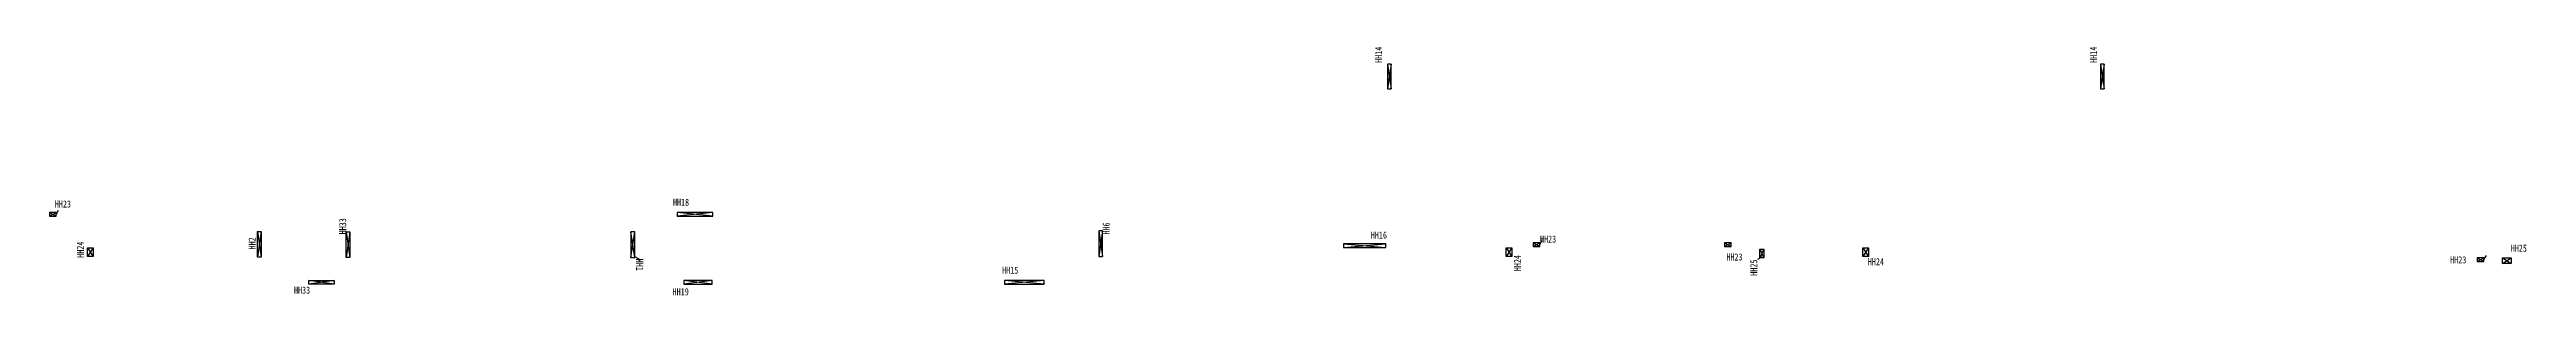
# Model space of a CAD drawing. Extents: x -156636 to 2221364, y 323897 to 2023897.
# Drawn here: x 1065404 to 1196711, y 1072137 to 1085154 of the extents above; entities that cross this region are included whole.
import ezdxf

# ---------------------------------------------------------------- set-up
doc = ezdxf.new("R2010")
doc.units = 0
doc.header["$LTSCALE"] = 1000
doc.layers.get('0').update_dxf_attribs({"linetype": 'CONTINUOUS'})
doc.layers.add('C-XREF-SLCT', color=7, linetype='CONTINUOUS', plot=False)
doc.layers.add('H-HOLE', color=7, linetype='CONTINUOUS')
doc.layers.add('h-hole-dims', color=7, linetype='CONTINUOUS')
doc.styles.add('Acs', font='', dxfattribs={"width": 0.7})
doc.styles.add('TH-STYLE1', font='', dxfattribs={"width": 0.7})
doc.styles.get('Acs').set_extended_font_data('SimSun')
doc.styles.get('TH-STYLE1').set_extended_font_data('SimSun')
doc.dimstyles.new('TH-DIM100', dxfattribs={"dimscale": 100, "dimtxt": 2.5, "dimasz": 1, "dimexe": 2, "dimexo": 3, "dimgap": 1.5, "dimtad": 1, "dimdec": 3, "dimdsep": 46, "dimtxsty": 'TH-STYLE1', "dimblk": 'ARCHTICK', "dimcen": 0, "dimclrd": 256, "dimclre": 256, "dimclrt": 256, "dimazin": 2, "dimtfac": 1, "dimtdec": 3, "dimtofl": 0, "dimtmove": 0, "dimatfit": 3, "dimfxl": 0.18, "dimtolj": 1, "dimtzin": 0, "dimlwd": -1, "dimlwe": -1, "dimarcsym": 0})

msp = doc.modelspace()

# ---------------------------------------------------------------- texts
at = {"layer": 'h-hole-dims', "char_height": 375, "style": 'TH-STYLE1'}
for s, insert, attachment_point, rotation in [('HH14', (1136046, 1084453, -2300), 7, 90), ('HH14', (1173946, 1084453, -2300), 7, 90), ('HH6', (1121611, 1076002, 0), 9, 90), ('HH24', (1067226, 1074987, 0), 9, 90), ('HH2', (1075953, 1075215, 0), 3, 90), ('HH24', (1143405, 1074278), 9, 90), ('HH1', (1096501, 1074083), 7, 270)]:
    msp.add_mtext(s, dxfattribs=dict(at, insert=insert, attachment_point=attachment_point, rotation=rotation))
for s, insert, attachment_point in [('HH23', (1066540, 1076785, 0), 9), ('HH18', (1098452, 1076876, -2300), 7), ('HH16', (1135449, 1075140), 7), ('HH23', (1145274, 1074927), 9), ('HH24', (1162652, 1073735, 0), 9), ('HH23', (1193524, 1073827), 9), ('HH25', (1196733, 1074446, 0), 9), ('HH15', (1115902, 1073276, -2300), 7), ('HH19', (1098433, 1072137, -2300), 7)]:
    msp.add_mtext(s, dxfattribs=dict(at, insert=insert, attachment_point=attachment_point))
at = {"layer": 'h-hole-dims', "color": 1, "char_height": 375, "rotation": 90, "style": 'TH-STYLE1'}
for s, insert, attachment_point in [('HH33', (1080754, 1076227), 3), ('HH25', (1155942, 1074036), 9)]:
    msp.add_mtext(s, dxfattribs=dict(at, insert=insert, attachment_point=attachment_point))
at = {"layer": 'h-hole-dims', "color": 1, "char_height": 375, "style": 'TH-STYLE1'}
for s, insert, attachment_point in [('HH23', (1155153, 1073979), 9), ('HH33', (1079219, 1072604), 3)]:
    msp.add_mtext(s, dxfattribs=dict(at, insert=insert, attachment_point=attachment_point))

# ---------------------------------------------------------------- blocks, each defined once
blk = doc.blocks.new('_ArchTick')
at = {"color": 0, "linetype": 'ByBlock', "const_width": 0.15}
blk.add_lwpolyline([(-0.5, -0.5), (0.5, 0.5)], dxfattribs=at)
blk = doc.blocks.new('*U2')
at = {"layer": 'H-HOLE'}
for p, q in [((-500, 0), (850, 200)), ((-500, 200), (850, 0))]:
    blk.add_line(p, q, dxfattribs=at)
blk.add_lwpolyline([(-500, 0), (850, 0), (850, 200), (-500, 200)], close=True, dxfattribs=at)
blk = doc.blocks.new('*U13')
at = {"layer": 'H-HOLE'}
for p, q in [((-500, 0), (1400, 200)), ((-500, 200), (1400, 0))]:
    blk.add_line(p, q, dxfattribs=at)
blk.add_lwpolyline([(-500, 0), (1400, 0), (1400, 200), (-500, 200)], close=True, dxfattribs=at)
blk = doc.blocks.new('*U17')
at = {"layer": 'H-HOLE'}
for p, q in [((-500, 0), (-270, 130)), ((-500, 130), (-270, 0))]:
    blk.add_line(p, q, dxfattribs=at)
blk.add_lwpolyline([(-500, 0), (-270, 0), (-270, 130), (-500, 130)], close=True, dxfattribs=at)
blk = doc.blocks.new('*U20')
at = {"layer": 'H-HOLE'}
for p, q in [((-500, 0), (1750, 200)), ((-500, 200), (1750, 0))]:
    blk.add_line(p, q, dxfattribs=at)
blk.add_lwpolyline([(-500, 0), (1750, 0), (1750, 200), (-500, 200)], close=True, dxfattribs=at)
blk = doc.blocks.new('*U18')
at = {"layer": 'H-HOLE'}
for p, q in [((-500, 0), (-50, 300)), ((-500, 300), (-50, 0))]:
    blk.add_line(p, q, dxfattribs=at)
blk.add_lwpolyline([(-500, 0), (-50, 0), (-50, 300), (-500, 300)], close=True, dxfattribs=at)
blk = doc.blocks.new('*U24')
at = {"layer": 'H-HOLE'}
for p, q in [((-500, 0), (-50, 200)), ((-500, 200), (-50, 0))]:
    blk.add_line(p, q, dxfattribs=at)
blk.add_lwpolyline([(-500, 0), (-50, 0), (-50, 200), (-500, 200)], close=True, dxfattribs=at)
blk = doc.blocks.new('*U3')
at = {"layer": 'H-HOLE'}
for p, q in [((-500, 0), (1600, 200)), ((-500, 200), (1600, 0))]:
    blk.add_line(p, q, dxfattribs=at)
blk.add_lwpolyline([(-500, 0), (1600, 0), (1600, 200), (-500, 200)], close=True, dxfattribs=at)
blk = doc.blocks.new('*U22')
at = {"layer": 'H-HOLE'}
for p, q in [((-500, 0), (1000, 200)), ((-500, 200), (1000, 0))]:
    blk.add_line(p, q, dxfattribs=at)
blk.add_lwpolyline([(-500, 0), (1000, 0), (1000, 200), (-500, 200)], close=True, dxfattribs=at)
blk = doc.blocks.new('*U12')
at = {"layer": 'H-HOLE'}
for p, q in [((-500, 0), (800, 200)), ((-500, 200), (800, 0))]:
    blk.add_line(p, q, dxfattribs=at)
blk.add_lwpolyline([(-500, 0), (800, 0), (800, 200), (-500, 200)], close=True, dxfattribs=at)
blk = doc.blocks.new('AcsAcadShareArea')
for points in [[(0, 0), (118900, 0), (118900, 85000), (0, 85000)], [(0, 0), (6892.9, 0), (6892.9, 2699.2), (0, 2699.2)], [(6892.9, 0), (28409.4, 0), (28409.4, 2708.4), (6892.9, 2708.4)], [(0, 733), (0, 733), (0, 0), (0, 0)]]:
    blk.add_lwpolyline(points, close=True)
at = {"insert": (596.8, 1991.4), "char_height": 1000, "width": 6073.9, "attachment_point": 1, "style": 'Acs'}
blk.add_mtext('唯一编号：', dxfattribs=at)
at = {"style": 'Acs', "width": 0.8}
blk.add_attdef('唯一编号', (7537.4, 860.8), '', height=1000, dxfattribs=at)

# ---------------------------------------------------------------- block references
at = {"layer": 'C-XREF-SLCT', "xscale": 20, "yscale": 20, "zscale": 20}
msp.add_blockref('AcsAcadShareArea', (-156636, 323897), dxfattribs=at).add_auto_attribs({'唯一编号': '留洞'})
at = {"layer": 'H-HOLE'}
for name, p, rotation in [('*U12', (1136324, 1083879), 270), ('*U12', (1174124, 1083879), 270), ('*U2', (1096426, 1074652), 89.99999999999997), ('*U13', (1100074, 1076527), 180), ('*U2', (1121024, 1075053, 0), 270), ('*U22', (1100028, 1072927), 180), ('*U3', (1117624, 1072927), 180)]:
    msp.add_blockref(name, p, dxfattribs=dict(at, rotation=rotation))
at = {"layer": 'H-HOLE', "xscale": 1.5, "yscale": 1.5, "zscale": 1.5}
for p in [(1066154, 1076333, 0), (1144804, 1074733), (1154951, 1074732), (1194854, 1073933)]:
    msp.add_blockref('*U17', p, dxfattribs=at)
at = {"layer": 'H-HOLE', "xscale": -1}
for name, p, rotation in [('*U2', (1076624, 1075020), 90), ('*U2', (1081324, 1075002), 90), ('*U18', (1067724, 1074152), 90), ('*U18', (1142924, 1074152), 90), ('*U24', (1156274, 1074080), 90), ('*U18', (1161824, 1074152), 90), ('*U18', (1195948, 1074127), 180)]:
    msp.add_blockref(name, p, dxfattribs=dict(at, rotation=rotation))
at = {"layer": 'H-HOLE'}
msp.add_blockref('*U20', (1134502, 1074677), dxfattribs=at)
at = {"layer": 'H-HOLE', "xscale": -1}
msp.add_blockref('*U2', (1079999, 1072727), dxfattribs=at)

msp.set_redraw_order([(e.dxf.handle, doc.entitydb.next_handle()) for e in msp.query("TEXT MTEXT ATTDEF DIMENSION ARC_DIMENSION")])  # texts and dimensions are drawn at this point

# ---------------------------------------------------------------- leaders
at = {"layer": 'h-hole-dims'}
for points in [[(1065749, 1076430, -3200), (1065885, 1076651, -3200)], [(1144399, 1074830, -3200), (1144535, 1075051, -3200)], [(1156176, 1074155, -3200), (1155942, 1074036, -3200)], [(1194449, 1074030, -3200), (1194585, 1074251, -3200)]]:
    msp.add_leader(points, dimstyle='TH-DIM100', override={"dimgap": 1.5, "dimtad": 0}, dxfattribs=at)
at = {"layer": 'h-hole-dims', "annotation_type": 0, "has_hookline": 1, "hookline_direction": 0, "text_width": 515, "horizontal_direction": (0, -1, 0)}
msp.add_leader([(1096419, 1074202), (1096635, 1074080), (1096635, 1073980)], dimstyle='TH-DIM100', override={"dimgap": 1.5, "dimtad": 0}, dxfattribs=at)

doc.saveas('drawing.dxf')
